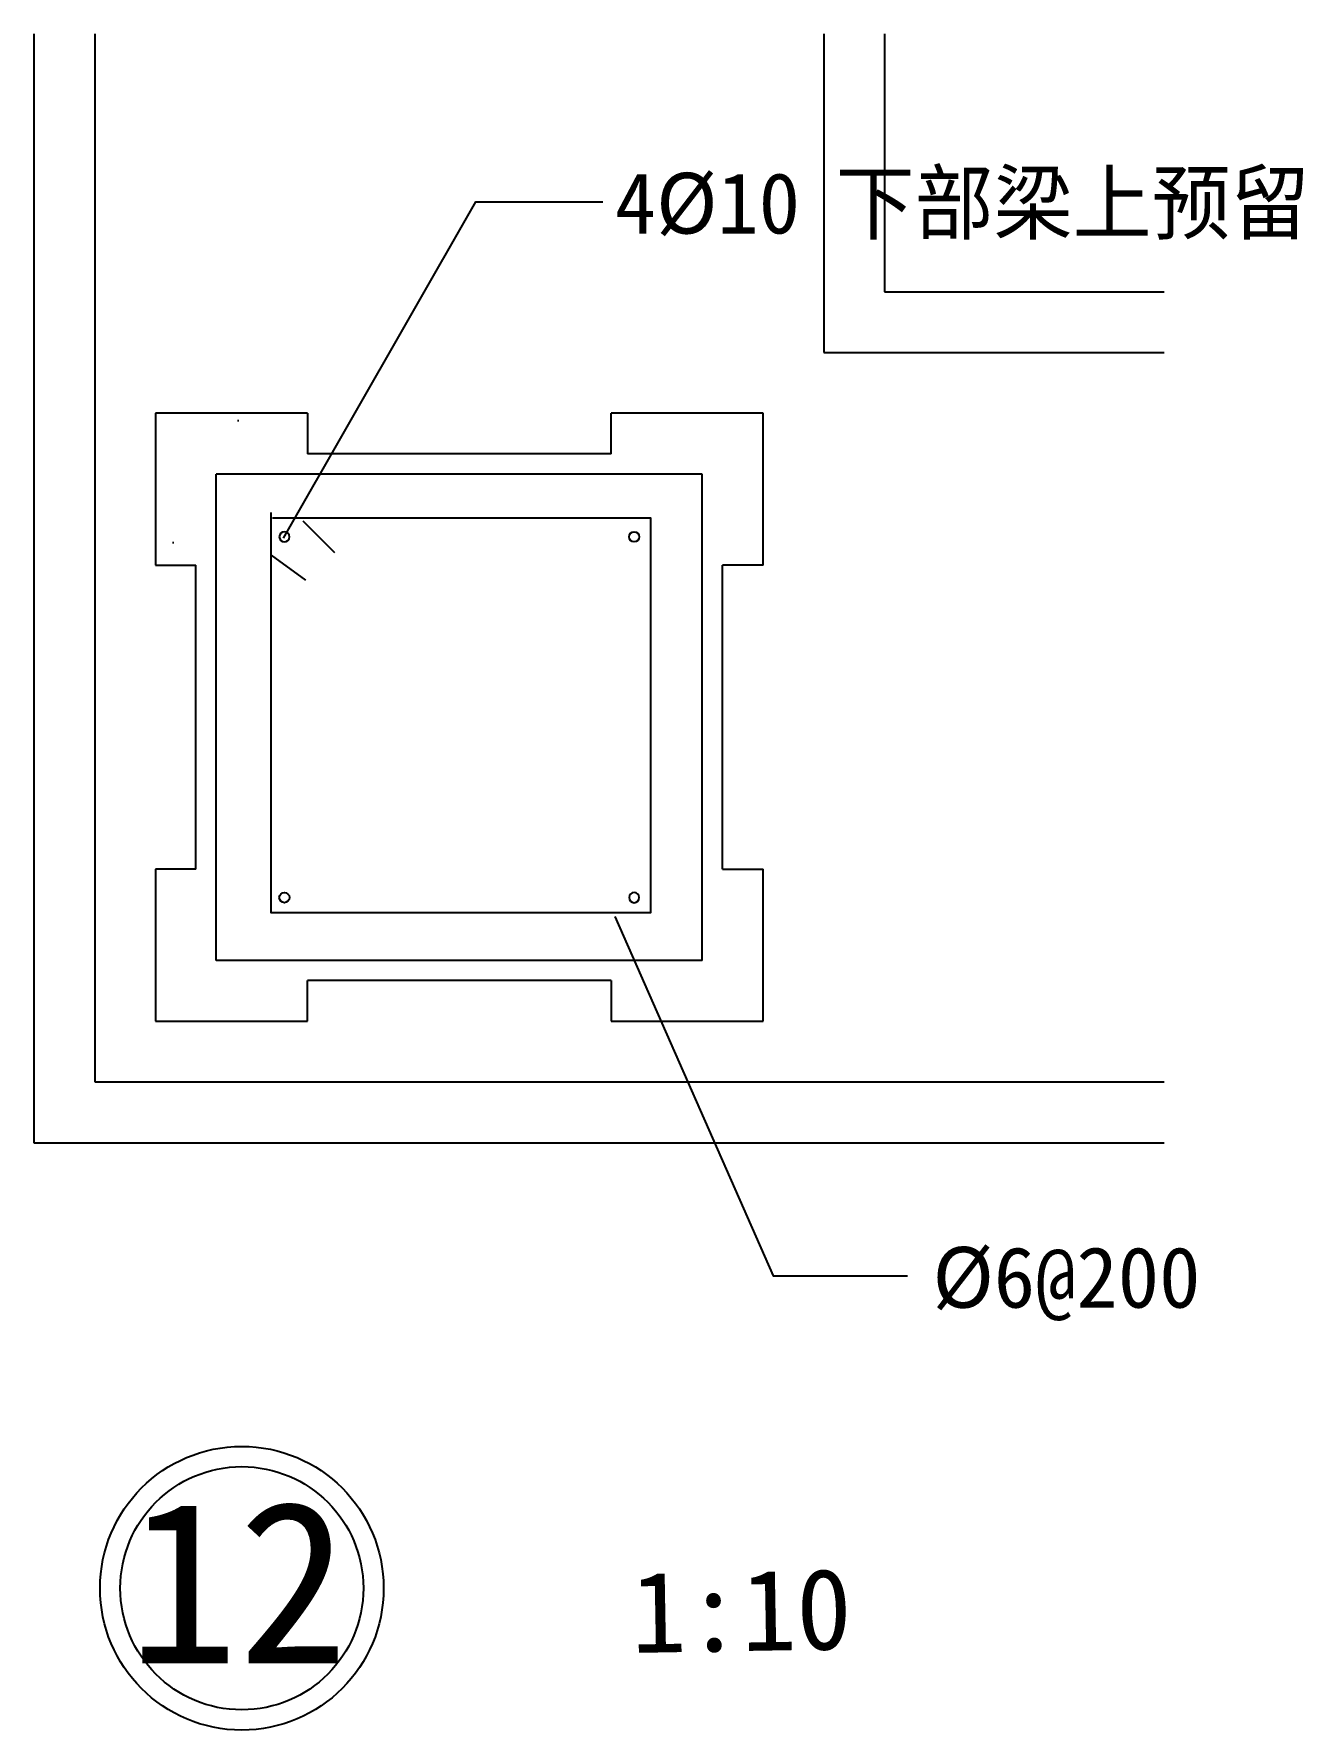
# Model space of a CAD drawing. Header units: metres. Extents: x -2092 to 57740, y -16481 to 10701.
# Drawn here: x 45659 to 46285, y 8916 to 9753 of the extents above; entities that cross this region are included whole.
import ezdxf

# ---------------------------------------------------------------- set-up
doc = ezdxf.new("R2010")
doc.units = ezdxf.units.M
for name, color, linetype in [('2', 2, 'Continuous'), ('D', 4, 'Continuous'), ('DIM2', 3, 'Continuous'), ('E-WALL', 7, 'Continuous'), ('HZ', 3, 'Continuous')]:
    doc.layers.add(name, color=color, linetype=linetype)

msp = doc.modelspace()

# ---------------------------------------------------------------- texts
at = {"layer": '2'}
msp.add_text('12', height=80, dxfattribs=at).set_placement((45705.12, 8948.64))
at = {"layer": 'DIM2'}
msp.add_text('下部梁上预留', height=30, dxfattribs=at).set_placement((46054.52, 9654.51))
at = {"layer": 'DIM2', "char_height": 30, "attachment_point": 1}
for s, insert in [('\\A1;4%%c10', (45945.46, 9684.29)), ('\\A1;%%c6@200', (46102.32, 9154.19))]:
    msp.add_mtext(s, dxfattribs=dict(at, insert=insert))
at = {"layer": 'HZ'}
msp.add_text('1:10', height=40, rotation=1, dxfattribs=at).set_placement((45953.87, 8953.78))

# ---------------------------------------------------------------- hatches: boundary and pattern name
at = {"layer": 'DIM2'}
h = msp.add_hatch(dxfattribs=at)
h.set_pattern_fill('AR-SAND', scale=10)
h.paths.add_polyline_path([(45748.71, 9535.57), (45800.09, 9535.57), (45805.8, 9545.57), (45793.71, 9545.57), (45793.71, 9565.57), (45718.71, 9565.57), (45718.71, 9490.57), (45738.71, 9490.57), (45738.71, 9340.57), (45718.71, 9340.57), (45718.71, 9265.57), (45793.71, 9265.57), (45793.71, 9285.57), (45943.71, 9285.57), (45943.71, 9265.57), (45968.31, 9265.57), (45955.09, 9295.57), (45748.71, 9295.57)])
h.paths.add_polyline_path([(45805.8, 9545.57), (45800.09, 9535.57), (45988.71, 9535.57), (45988.71, 9295.57), (45955.09, 9295.57), (45968.31, 9265.57), (46018.71, 9265.57), (46018.71, 9340.57), (45998.71, 9340.57), (45998.71, 9490.57), (46018.71, 9490.57), (46018.71, 9565.57), (45943.71, 9565.57), (45943.71, 9545.57)])
h = msp.add_hatch(dxfattribs=at)
h.set_pattern_fill('AR-CONC', scale=10)
h.paths.add_polyline_path([(45988.71, 9535.57), (45800.09, 9535.57), (45783.62, 9506.75, -0.27), (45784.86, 9504.59, -1), (45779.86, 9504.59, -0.58), (45783.62, 9506.75), (45800.09, 9535.57), (45748.71, 9535.57), (45748.71, 9295.57), (45988.71, 9295.57)])

# ---------------------------------------------------------------- linework, layer by layer
msp.add_circle((45761.36, 8985.72), 60)
at = {"layer": 'D'}
msp.add_circle((45761.36, 8985.72), 70, dxfattribs=at)
at = {"layer": 'DIM2'}
for p, q in [((45658.71, 9752.79), (45658.71, 9205.57)), ((45688.71, 9752.79), (45688.71, 9235.57)), ((46048.71, 9752.79), (46048.71, 9595.57)), ((46078.71, 9752.79), (46078.71, 9625.57)), ((46078.71, 9625.57), (46216.81, 9625.57)), ((46048.71, 9595.57), (46216.81, 9595.57)), ((45793.71, 9565.57), (45718.71, 9565.57)), ((45718.71, 9565.57), (45718.71, 9490.57)), ((45793.71, 9565.57), (45793.71, 9545.57)), ((45943.71, 9545.57), (45943.71, 9565.57)), ((46018.71, 9565.57), (45943.71, 9565.57)), ((46018.71, 9490.57), (46018.71, 9565.57)), ((45943.71, 9545.57), (45793.71, 9545.57)), ((45718.71, 9490.57), (45738.71, 9490.57)), ((45738.71, 9340.57), (45738.71, 9490.57)), ((45998.71, 9340.57), (45998.71, 9490.57)), ((46018.71, 9490.57), (45998.71, 9490.57)), ((45738.71, 9340.57), (45718.71, 9340.57)), ((45718.71, 9340.57), (45718.71, 9265.57)), ((45998.71, 9340.57), (46018.71, 9340.57)), ((46018.71, 9265.57), (46018.71, 9340.57)), ((45793.71, 9265.57), (45793.71, 9285.57)), ((45943.71, 9285.57), (45793.71, 9285.57)), ((45943.71, 9285.57), (45943.71, 9265.57)), ((45718.71, 9265.57), (45793.71, 9265.57)), ((45943.71, 9265.57), (46018.71, 9265.57)), ((45688.71, 9235.57), (46216.81, 9235.57)), ((45658.71, 9205.57), (46216.81, 9205.57))]:
    msp.add_line(p, q, dxfattribs=at)
for points in [[(45782, 9503.92), (45876.86, 9669.93), (45939.55, 9669.93)], [(45776.45, 9513.91), (45963.15, 9513.91), (45963.15, 9319.03), (45775.77, 9319.03), (45775.77, 9516.64)], [(45791.44, 9512.55), (45807.11, 9496.88)], [(45775.77, 9495.52), (45792.8, 9483.25)], [(45945.56, 9317.21), (46023.71, 9139.83), (46090.09, 9139.83)]]:
    msp.add_lwpolyline(points, dxfattribs=at)
for points in [[(45779.86, 9504.59, 1), (45784.86, 9504.59, 1)], [(45957.57, 9504.59, -1), (45952.57, 9504.59, -1)], [(45779.86, 9326.55, -1), (45784.86, 9326.55, -1)], [(45957.57, 9326.55, 1), (45952.57, 9326.55, 1)]]:
    msp.add_lwpolyline(points, format="xyb", close=True, dxfattribs=at)
at = {"layer": 'E-WALL'}
for p, q in [((45748.71, 9295.57), (45748.71, 9535.57)), ((45988.71, 9535.57), (45748.71, 9535.57)), ((45988.71, 9295.57), (45988.71, 9535.57)), ((45988.71, 9295.57), (45748.71, 9295.57))]:
    msp.add_line(p, q, dxfattribs=at)

msp.set_redraw_order([(e.dxf.handle, doc.entitydb.next_handle()) for e in msp.query("TEXT MTEXT ATTDEF DIMENSION ARC_DIMENSION")])  # texts and dimensions are drawn at this point

doc.saveas('drawing.dxf')
